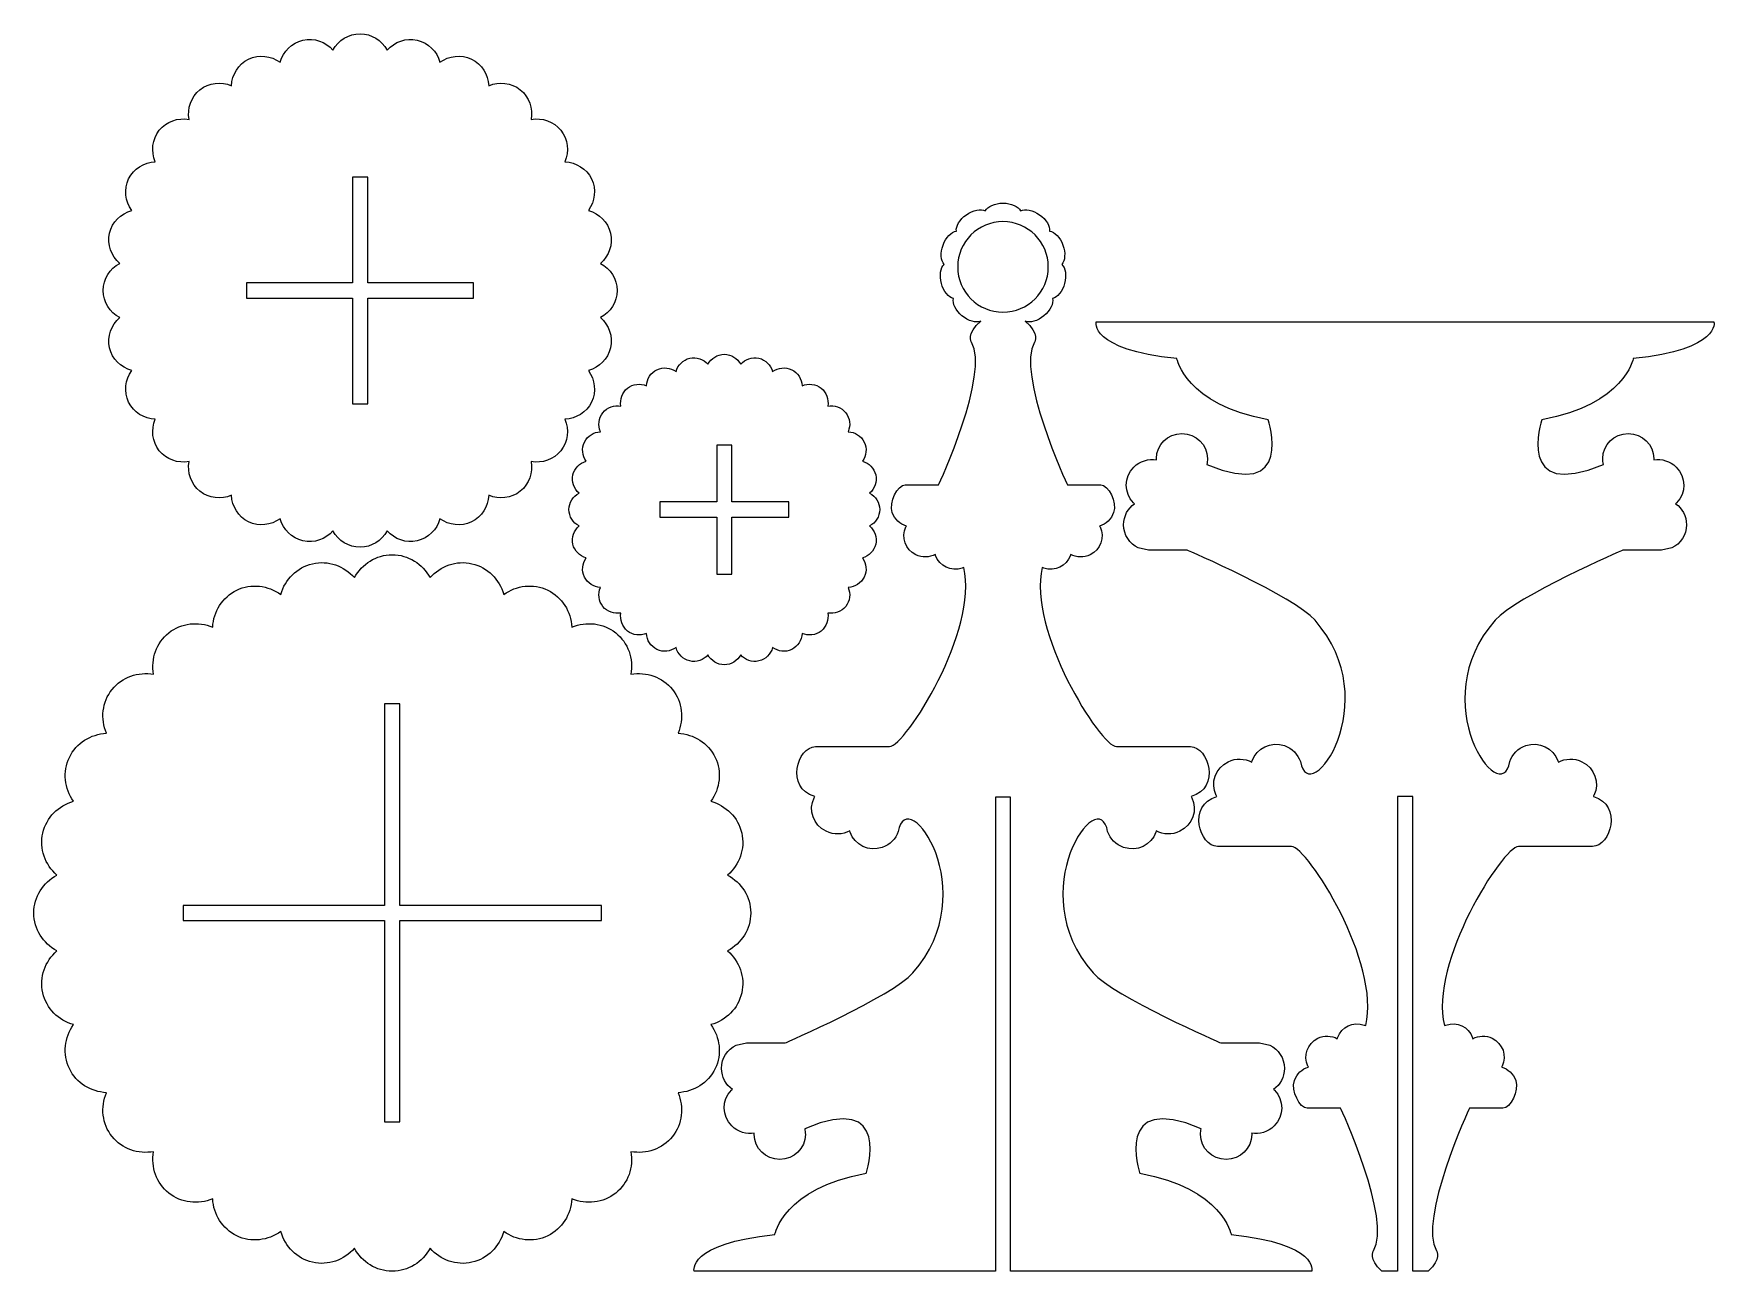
# Model space of a CAD drawing. Header units: millimetres. Extents: x -352 to 355, y -259 to 259.
import ezdxf

# ---------------------------------------------------------------- set-up
doc = ezdxf.new("R2010")
doc.units = ezdxf.units.MM
doc.header["$MEASUREMENT"] = 0
doc.layers.add('Camada 1', color=7, linetype='Continuous')

msp = doc.modelspace()

# ---------------------------------------------------------------- linework, layer by layer
at = {"layer": 'Camada 1', "color": 250, "lineweight": 9}
for points, knots in [([(-107.4883, 151.5594), (-107.4925, 156.4177), (-110.2891, 160.6561), (-114.4398, 162.9158), (-114.4398, 162.9158), (-110.8957, 166.0482), (-109.116, 170.8086), (-110.2015, 175.548), (-110.2015, 175.548), (-111.281, 180.2621), (-114.9219, 183.7615), (-119.4425, 185.0557), (-119.4425, 185.0557), (-116.7203, 188.8901), (-116.0622, 193.8968), (-118.1633, 198.2528), (-118.1633, 198.2528), (-120.2641, 202.6088), (-124.592, 205.2106), (-129.2874, 205.4671), (-129.2874, 205.4671), (-127.4861, 209.8108), (-127.9577, 214.8385), (-130.9748, 218.6181), (-130.9748, 218.6181), (-133.9919, 222.3978), (-138.7902, 223.972), (-143.425, 223.1775), (-143.425, 223.1775), (-142.6348, 227.8131), (-144.2125, 232.61), (-147.9945, 235.6239), (-147.9945, 235.6239), (-151.7766, 238.6379), (-156.8047, 239.1055), (-161.1468, 237.3003), (-161.1468, 237.3003), (-161.4072, 241.9955), (-164.0124, 246.3213), (-168.37, 248.4185), (-168.37, 248.4185), (-172.7275, 250.5158), (-177.7335, 249.8533), (-181.5653, 247.1277), (-181.5653, 247.1277), (-182.8635, 251.6474), (-186.3655, 255.2854), (-191.0803, 256.3609), (-191.0803, 256.3609), (-195.7952, 257.4365), (-200.5287, 255.6771), (-203.6583, 252.1674), (-203.6583, 252.1674), (-205.9291, 256.2852), (-210.1524, 259.0533), (-214.9883, 259.0533), (-214.9883, 259.0533), (-219.8242, 259.0533), (-224.0474, 256.2852), (-226.3182, 252.1674), (-226.3182, 252.1674), (-229.4479, 255.6771), (-234.1813, 257.4365), (-238.8962, 256.3609), (-238.8962, 256.3609), (-243.611, 255.2854), (-247.113, 251.6474), (-248.4112, 247.1277), (-248.4112, 247.1277), (-252.243, 249.8533), (-257.249, 250.5158), (-261.6066, 248.4185), (-261.6066, 248.4185), (-265.9642, 246.3213), (-268.5693, 241.9955), (-268.8298, 237.3003), (-268.8298, 237.3003), (-273.1718, 239.1055), (-278.1999, 238.6379), (-281.982, 235.6239), (-281.982, 235.6239), (-285.7641, 232.61), (-287.3418, 227.8131), (-286.5516, 223.1775), (-286.5516, 223.1775), (-291.1863, 223.972), (-295.9847, 222.3978), (-299.0017, 218.6181), (-299.0017, 218.6181), (-302.0188, 214.8385), (-302.4904, 209.8108), (-300.6892, 205.4671), (-300.6892, 205.4671), (-305.3845, 205.2106), (-309.7123, 202.6088), (-311.8133, 198.2528), (-311.8133, 198.2528), (-313.9143, 193.8968), (-313.2562, 188.8901), (-310.5341, 185.0557), (-310.5341, 185.0557), (-315.0546, 183.7615), (-318.6955, 180.2621), (-319.7751, 175.548), (-319.7751, 175.548), (-320.8604, 170.8086), (-319.0809, 166.0482), (-315.5367, 162.9158), (-315.5367, 162.9158), (-319.6875, 160.6561), (-322.484, 156.4177), (-322.4882, 151.5594), (-322.4882, 151.5594), (-322.4882, 151.5594), (-322.4881, 151.5473), (-322.4881, 151.5473), (-322.4881, 151.5473), (-322.4839, 146.689), (-319.6873, 142.4506), (-315.5366, 140.1908), (-315.5366, 140.1908), (-319.0807, 137.0585), (-320.8604, 132.298), (-319.7749, 127.5586), (-319.7749, 127.5586), (-318.6954, 122.8445), (-315.0545, 119.3452), (-310.5339, 118.0509), (-310.5339, 118.0509), (-313.2561, 114.2166), (-313.9142, 109.2099), (-311.8131, 104.8539), (-311.8131, 104.8539), (-309.7123, 100.4979), (-305.3844, 97.896), (-300.689, 97.6396), (-300.689, 97.6396), (-302.4903, 93.2959), (-302.0187, 88.2681), (-299.0016, 84.4886), (-299.0016, 84.4886), (-295.9845, 80.709), (-291.1862, 79.1347), (-286.5514, 79.9291), (-286.5514, 79.9291), (-287.3416, 75.2936), (-285.7639, 70.4967), (-281.9819, 67.4828), (-281.9819, 67.4828), (-278.1998, 64.4688), (-273.1717, 64.0012), (-268.8296, 65.8064), (-268.8296, 65.8064), (-268.5692, 61.1112), (-265.964, 56.7854), (-261.6064, 54.6882), (-261.6064, 54.6882), (-257.2489, 52.5909), (-252.2429, 53.2533), (-248.4111, 55.979), (-248.4111, 55.979), (-247.1129, 51.4593), (-243.6109, 47.8213), (-238.8961, 46.7458), (-238.8961, 46.7458), (-234.1812, 45.6702), (-229.4477, 47.4295), (-226.3181, 50.9393), (-226.3181, 50.9393), (-224.0473, 46.8215), (-219.824, 44.0534), (-214.9881, 44.0534), (-214.9881, 44.0534), (-210.1522, 44.0534), (-205.929, 46.8215), (-203.6582, 50.9393), (-203.6582, 50.9393), (-200.5285, 47.4295), (-195.7951, 45.6702), (-191.0802, 46.7458), (-191.0802, 46.7458), (-186.3654, 47.8213), (-182.8634, 51.4593), (-181.5652, 55.979), (-181.5652, 55.979), (-177.7334, 53.2533), (-172.7274, 52.5909), (-168.3698, 54.6882), (-168.3698, 54.6882), (-164.0122, 56.7854), (-161.4071, 61.1112), (-161.1466, 65.8064), (-161.1466, 65.8064), (-156.8046, 64.0012), (-151.7765, 64.4688), (-147.9944, 67.4828), (-147.9944, 67.4828), (-144.2123, 70.4967), (-142.6346, 75.2936), (-143.4248, 79.9291), (-143.4248, 79.9291), (-138.7901, 79.1347), (-133.9917, 80.709), (-130.9747, 84.4886), (-130.9747, 84.4886), (-127.9576, 88.2681), (-127.486, 93.2959), (-129.2872, 97.6396), (-129.2872, 97.6396), (-124.5919, 97.896), (-120.2641, 100.4979), (-118.1631, 104.8539), (-118.1631, 104.8539), (-116.0621, 109.2099), (-116.7202, 114.2166), (-119.4423, 118.0509), (-119.4423, 118.0509), (-114.9218, 119.3452), (-111.2809, 122.8445), (-110.2013, 127.5586), (-110.2013, 127.5586), (-109.116, 132.298), (-110.8955, 137.0585), (-114.4397, 140.1908), (-114.4397, 140.1908), (-110.2889, 142.4506), (-107.4924, 146.689), (-107.4882, 151.5473), (-107.4882, 151.5473), (-107.4882, 151.5473), (-107.4883, 151.5594), (-107.4883, 151.5594)], [0, 0, 0, 0, 0.01694915, 0.01694915, 0.01694915, 0.01694915, 0.03389831, 0.03389831, 0.03389831, 0.03389831, 0.05084746, 0.05084746, 0.05084746, 0.05084746, 0.06779661, 0.06779661, 0.06779661, 0.06779661, 0.08474576, 0.08474576, 0.08474576, 0.08474576, 0.10169492, 0.10169492, 0.10169492, 0.10169492, 0.11864407, 0.11864407, 0.11864407, 0.11864407, 0.13559322, 0.13559322, 0.13559322, 0.13559322, 0.15254237, 0.15254237, 0.15254237, 0.15254237, 0.16949153, 0.16949153, 0.16949153, 0.16949153, 0.18644068, 0.18644068, 0.18644068, 0.18644068, 0.20338983, 0.20338983, 0.20338983, 0.20338983, 0.22033898, 0.22033898, 0.22033898, 0.22033898, 0.23728814, 0.23728814, 0.23728814, 0.23728814, 0.25423729, 0.25423729, 0.25423729, 0.25423729, 0.27118644, 0.27118644, 0.27118644, 0.27118644, 0.28813559, 0.28813559, 0.28813559, 0.28813559, 0.30508475, 0.30508475, 0.30508475, 0.30508475, 0.3220339, 0.3220339, 0.3220339, 0.3220339, 0.33898305, 0.33898305, 0.33898305, 0.33898305, 0.3559322, 0.3559322, 0.3559322, 0.3559322, 0.37288136, 0.37288136, 0.37288136, 0.37288136, 0.38983051, 0.38983051, 0.38983051, 0.38983051, 0.40677966, 0.40677966, 0.40677966, 0.40677966, 0.42372881, 0.42372881, 0.42372881, 0.42372881, 0.44067797, 0.44067797, 0.44067797, 0.44067797, 0.45762712, 0.45762712, 0.45762712, 0.45762712, 0.47457627, 0.47457627, 0.47457627, 0.47457627, 0.49152542, 0.49152542, 0.49152542, 0.49152542, 0.50847458, 0.50847458, 0.50847458, 0.50847458, 0.52542373, 0.52542373, 0.52542373, 0.52542373, 0.54237288, 0.54237288, 0.54237288, 0.54237288, 0.55932203, 0.55932203, 0.55932203, 0.55932203, 0.57627119, 0.57627119, 0.57627119, 0.57627119, 0.59322034, 0.59322034, 0.59322034, 0.59322034, 0.61016949, 0.61016949, 0.61016949, 0.61016949, 0.62711864, 0.62711864, 0.62711864, 0.62711864, 0.6440678, 0.6440678, 0.6440678, 0.6440678, 0.66101695, 0.66101695, 0.66101695, 0.66101695, 0.6779661, 0.6779661, 0.6779661, 0.6779661, 0.69491525, 0.69491525, 0.69491525, 0.69491525, 0.71186441, 0.71186441, 0.71186441, 0.71186441, 0.72881356, 0.72881356, 0.72881356, 0.72881356, 0.74576271, 0.74576271, 0.74576271, 0.74576271, 0.76271186, 0.76271186, 0.76271186, 0.76271186, 0.77966102, 0.77966102, 0.77966102, 0.77966102, 0.79661017, 0.79661017, 0.79661017, 0.79661017, 0.81355932, 0.81355932, 0.81355932, 0.81355932, 0.83050847, 0.83050847, 0.83050847, 0.83050847, 0.84745763, 0.84745763, 0.84745763, 0.84745763, 0.86440678, 0.86440678, 0.86440678, 0.86440678, 0.88135593, 0.88135593, 0.88135593, 0.88135593, 0.89830508, 0.89830508, 0.89830508, 0.89830508, 0.91525424, 0.91525424, 0.91525424, 0.91525424, 0.93220339, 0.93220339, 0.93220339, 0.93220339, 0.94915254, 0.94915254, 0.94915254, 0.94915254, 0.96610169, 0.96610169, 0.96610169, 0.96610169, 1, 1, 1, 1]), ([(-262.4882, 154.7536), (-262.4882, 154.7536), (-218.1882, 154.7536), (-218.1882, 154.7536), (-218.1882, 154.7536), (-218.1882, 154.7536), (-218.1882, 199.0561), (-218.1882, 199.0561), (-218.1882, 199.0561), (-218.1882, 199.0561), (-211.7882, 199.0561), (-211.7882, 199.0561), (-211.7882, 199.0561), (-211.7882, 199.0561), (-211.7882, 154.7536), (-211.7882, 154.7536), (-211.7882, 154.7536), (-211.7882, 154.7536), (-167.4882, 154.7536), (-167.4882, 154.7536), (-167.4882, 154.7536), (-167.4882, 154.7536), (-167.4882, 148.3532), (-167.4882, 148.3532), (-167.4882, 148.3532), (-167.4882, 148.3532), (-211.7882, 148.3532), (-211.7882, 148.3532), (-211.7882, 148.3532), (-211.7882, 148.3532), (-211.7882, 104.0507), (-211.7882, 104.0507), (-211.7882, 104.0507), (-211.7882, 104.0507), (-218.1882, 104.0507), (-218.1882, 104.0507), (-218.1882, 104.0507), (-218.1882, 104.0507), (-218.1882, 148.3532), (-218.1882, 148.3532), (-218.1882, 148.3532), (-218.1882, 148.3532), (-262.4882, 148.3532), (-262.4882, 148.3532), (-262.4882, 148.3532), (-262.4882, 148.3532), (-262.4882, 154.7536), (-262.4882, 154.7536)], [0, 0, 0, 0, 0.07692308, 0.07692308, 0.07692308, 0.07692308, 0.15384615, 0.15384615, 0.15384615, 0.15384615, 0.23076923, 0.23076923, 0.23076923, 0.23076923, 0.30769231, 0.30769231, 0.30769231, 0.30769231, 0.38461538, 0.38461538, 0.38461538, 0.38461538, 0.46153846, 0.46153846, 0.46153846, 0.46153846, 0.53846154, 0.53846154, 0.53846154, 0.53846154, 0.61538462, 0.61538462, 0.61538462, 0.61538462, 0.69230769, 0.69230769, 0.69230769, 0.69230769, 0.76923077, 0.76923077, 0.76923077, 0.76923077, 0.84615385, 0.84615385, 0.84615385, 0.84615385, 1, 1, 1, 1]), ([(44.6738, 138.751), (38.5417, 133.3972), (40.7883, 129.9384), (40.7883, 129.9384), (40.7883, 129.9384), (48.6624, 117.1431), (27.2809, 70.2082), (27.006, 70.2082), (27.006, 70.2082), (27.006, 70.2082), (20.7857, 70.2082), (20.7857, 70.2082), (20.7857, 70.2082), (20.7857, 70.2082), (13.1056, 70.2082), (13.1056, 70.2082), (13.1056, 70.2082), (9.9585, 70.2082), (6.2226, 62.9095), (7.6996, 58.6036), (7.6996, 58.6036), (8.6757, 55.7575), (10.9331, 53.7235), (13.5795, 52.9484), (13.5795, 52.9484), (13.5091, 52.8213), (13.4414, 52.692), (13.377, 52.5601), (13.377, 52.5601), (11.2811, 48.2763), (13.1292, 43.068), (17.5047, 40.9274), (17.5047, 40.9274), (20.2074, 39.6051), (23.242, 39.7631), (25.6613, 41.0862), (25.6613, 41.0862), (25.7013, 40.9466), (25.7451, 40.8074), (25.7927, 40.6685), (25.7927, 40.6685), (27.3399, 36.1574), (32.3294, 33.7814), (36.9371, 35.3617), (36.9371, 35.3617), (37.1528, 35.4357), (37.3637, 35.517), (37.5699, 35.6053), (37.5699, 35.6053), (44.0052, 9.4717), (13.1506, -39.3995), (6.506, -39.3995), (6.506, -39.3995), (6.506, -39.3995), (-24.4051, -39.3995), (-24.4051, -39.3995), (-24.4051, -39.3995), (-32.0737, -39.3995), (-37.0826, -56.702), (-24.7744, -60.3073), (-24.7744, -60.3073), (-24.8597, -60.4612), (-24.9416, -60.6179), (-25.0197, -60.7776), (-25.0197, -60.7776), (-27.5585, -65.9669), (-25.3198, -72.2759), (-20.0195, -74.869), (-20.0195, -74.869), (-16.7456, -76.4707), (-13.0697, -76.2794), (-10.139, -74.6766), (-10.139, -74.6766), (-10.0905, -74.8457), (-10.0375, -75.0144), (-9.9798, -75.1826), (-9.9798, -75.1826), (-8.1056, -80.6472), (-2.0616, -83.5253), (3.52, -81.611), (3.52, -81.611), (6.7955, -80.4875), (9.183, -77.963), (10.2186, -74.9645), (10.2186, -74.9645), (13.6557, -54.3253), (46.487, -99.7892), (16.3299, -134.0871), (16.3299, -134.0871), (7.5264, -144.0993), (-37.1102, -163.4319), (-37.1102, -163.4319), (-37.1102, -163.4319), (-37.1102, -163.4319), (-37.1102, -163.4319), (-37.1102, -163.4319), (-37.1102, -163.4319), (-37.1102, -163.4319), (-53.2736, -163.4319), (-53.2736, -163.4319), (-53.2736, -163.4319), (-53.2736, -163.4319), (-57.6255, -164.3982), (-57.6255, -164.3982), (-57.6255, -164.3982), (-61.2299, -166.0849), (-63.734, -169.8015), (-63.734, -174.116), (-63.734, -174.116), (-63.734, -177.7607), (-61.9467, -180.9785), (-59.2191, -182.9067), (-59.2191, -182.9067), (-59.3497, -183.0246), (-59.478, -183.1463), (-59.6037, -183.272), (-59.6037, -183.272), (-63.6887, -187.357), (-63.6179, -194.051), (-59.4455, -198.2234), (-59.4455, -198.2234), (-56.8683, -200.8006), (-53.3292, -201.8122), (-50.037, -201.2469), (-50.037, -201.2469), (-50.046, -201.4225), (-50.0506, -201.5993), (-50.0506, -201.7771), (-50.0506, -201.7771), (-50.0506, -207.5542), (-45.2672, -212.2375), (-39.3665, -212.2375), (-39.3665, -212.2375), (-33.4658, -212.2374), (-28.6824, -207.5542), (-28.6824, -201.7771), (-28.6824, -201.7771), (-28.6824, -200.9506), (-28.7807, -200.1466), (-28.9658, -199.3754), (-28.9658, -199.3754), (8.2419, -183.5095), (-3.2281, -217.9985), (-3.2384, -218.0419), (-3.2384, -218.0419), (-37.9517, -224.3919), (-41.4613, -243.6526), (-41.4613, -243.6526), (-41.4613, -243.6526), (-78.2913, -247.4626), (-75.2224, -259.0533), (-75.2224, -259.0533), (-75.2224, -259.0533), (-75.2224, -259.0533), (50.806, -259.0533), (50.806, -259.0533), (50.806, -259.0533), (50.806, -259.0533), (50.806, -60.5375), (50.806, -60.5375), (50.806, -60.5375), (50.806, -60.5375), (54.006, -60.5375), (54.006, -60.5375), (54.006, -60.5375), (54.006, -60.5375), (57.206, -60.5375), (57.206, -60.5375), (57.206, -60.5375), (57.206, -60.5375), (57.206, -259.0533), (57.206, -259.0533), (57.206, -259.0533), (57.206, -259.0533), (183.2344, -259.0533), (183.2344, -259.0533), (183.2344, -259.0533), (183.2344, -259.0533), (186.3033, -247.4626), (149.4733, -243.6526), (149.4733, -243.6526), (149.4733, -243.6526), (145.9637, -224.3919), (111.2504, -218.0419), (111.2504, -218.0419), (111.2401, -217.9985), (99.7701, -183.5095), (136.9778, -199.3754), (136.9778, -199.3754), (136.7927, -200.1466), (136.6944, -200.9506), (136.6944, -201.7771), (136.6944, -201.7771), (136.6944, -207.5542), (141.4778, -212.2374), (147.3785, -212.2375), (147.3785, -212.2375), (153.2792, -212.2375), (158.0626, -207.5542), (158.0626, -201.7771), (158.0626, -201.7771), (158.0626, -201.5993), (158.058, -201.4225), (158.049, -201.2469), (158.049, -201.2469), (161.3412, -201.8122), (164.8803, -200.8006), (167.4575, -198.2234), (167.4575, -198.2234), (171.6299, -194.051), (171.7007, -187.357), (167.6157, -183.272), (167.6157, -183.272), (167.49, -183.1463), (167.3617, -183.0246), (167.2311, -182.9067), (167.2311, -182.9067), (169.9587, -180.9785), (171.746, -177.7607), (171.746, -174.116), (171.746, -174.116), (171.746, -169.8015), (169.2419, -166.0849), (165.6375, -164.3982), (165.6375, -164.3982), (165.6375, -164.3982), (161.2856, -163.4319), (161.2856, -163.4319), (161.2856, -163.4319), (161.2856, -163.4319), (145.1222, -163.4319), (145.1222, -163.4319), (145.1222, -163.4319), (145.1222, -163.4319), (145.1222, -163.4319), (145.1222, -163.4319), (145.1222, -163.4319), (145.1222, -163.4319), (100.4856, -144.0993), (91.6821, -134.0871), (91.6821, -134.0871), (61.525, -99.7892), (94.3563, -54.3253), (97.7934, -74.9645), (97.7934, -74.9645), (98.829, -77.963), (101.2165, -80.4875), (104.492, -81.611), (104.492, -81.611), (110.0736, -83.5253), (116.1176, -80.6472), (117.9918, -75.1826), (117.9918, -75.1826), (118.0495, -75.0144), (118.1025, -74.8457), (118.151, -74.6766), (118.151, -74.6766), (121.0817, -76.2794), (124.7576, -76.4707), (128.0315, -74.869), (128.0315, -74.869), (133.3318, -72.2759), (135.5705, -65.9669), (133.0317, -60.7776), (133.0317, -60.7776), (132.9536, -60.6179), (132.8717, -60.4612), (132.7864, -60.3073), (132.7864, -60.3073), (145.0946, -56.702), (140.0857, -39.3995), (132.4171, -39.3995), (132.4171, -39.3995), (132.4171, -39.3995), (101.506, -39.3995), (101.506, -39.3995), (101.506, -39.3995), (94.8614, -39.3995), (64.0068, 9.4717), (70.4421, 35.6053), (70.4421, 35.6053), (70.6483, 35.517), (70.8592, 35.4357), (71.0749, 35.3617), (71.0749, 35.3617), (75.6826, 33.7814), (80.6721, 36.1574), (82.2193, 40.6685), (82.2193, 40.6685), (82.2669, 40.8074), (82.3107, 40.9466), (82.3507, 41.0862), (82.3507, 41.0862), (84.77, 39.7631), (87.8046, 39.6051), (90.5073, 40.9274), (90.5073, 40.9274), (94.8828, 43.068), (96.7309, 48.2763), (94.635, 52.5601), (94.635, 52.5601), (94.5706, 52.692), (94.5029, 52.8213), (94.4325, 52.9484), (94.4325, 52.9484), (97.0789, 53.7235), (99.3363, 55.7575), (100.3124, 58.6036), (100.3124, 58.6036), (101.7894, 62.9095), (98.0535, 70.2082), (94.9064, 70.2082), (94.9064, 70.2082), (94.9064, 70.2082), (87.2263, 70.2082), (87.2263, 70.2082), (87.2263, 70.2082), (87.2263, 70.2082), (81.006, 70.2082), (81.006, 70.2082), (81.006, 70.2082), (80.7311, 70.2082), (59.3496, 117.1431), (67.2237, 129.9384), (67.2237, 129.9384), (67.2237, 129.9384), (69.4703, 133.3972), (63.3382, 138.751), (63.3382, 138.751), (65.2856, 137.8783), (68.4659, 138.7136), (71.1659, 140.9791), (71.1659, 140.9791), (73.8315, 143.2159), (75.2055, 146.156), (74.7382, 148.2217), (74.7382, 148.2217), (76.8079, 148.6714), (78.8916, 151.1589), (79.7923, 154.52), (79.7923, 154.52), (80.6928, 157.8812), (80.132, 161.0776), (78.5643, 162.5017), (78.5643, 162.5017), (80.0018, 164.0572), (80.2821, 167.29), (79.0919, 170.5599), (79.0919, 170.5599), (77.9017, 173.8298), (75.6089, 176.1265), (73.5078, 176.3939), (73.5078, 176.3939), (73.7932, 178.4925), (72.1685, 181.3014), (69.3181, 183.2973), (69.3181, 183.2973), (66.4676, 185.2933), (63.2721, 185.8596), (61.3977, 184.8734), (61.3977, 184.8734), (60.4278, 186.7562), (57.4857, 188.1252), (54.006, 188.1252), (54.006, 188.1252), (50.5263, 188.1252), (47.5842, 186.7562), (46.6143, 184.8734), (46.6143, 184.8734), (44.7399, 185.8596), (41.5444, 185.2933), (38.6939, 183.2973), (38.6939, 183.2973), (35.8435, 181.3014), (34.2188, 178.4925), (34.5042, 176.3939), (34.5042, 176.3939), (32.4031, 176.1265), (30.1103, 173.8298), (28.9201, 170.5599), (28.9201, 170.5599), (27.7299, 167.29), (28.0102, 164.0572), (29.4477, 162.5017), (29.4477, 162.5017), (27.88, 161.0776), (27.3192, 157.8812), (28.2197, 154.52), (28.2197, 154.52), (29.1204, 151.1589), (31.2041, 148.6714), (33.2738, 148.2217), (33.2738, 148.2217), (32.8065, 146.156), (34.1805, 143.2159), (36.8461, 140.9791), (36.8461, 140.9791), (39.5461, 138.7136), (42.7264, 137.8783), (44.6738, 138.751)], [0, 0, 0, 0, 0.00990099, 0.00990099, 0.00990099, 0.00990099, 0.01980198, 0.01980198, 0.01980198, 0.01980198, 0.02970297, 0.02970297, 0.02970297, 0.02970297, 0.03960396, 0.03960396, 0.03960396, 0.03960396, 0.04950495, 0.04950495, 0.04950495, 0.04950495, 0.05940594, 0.05940594, 0.05940594, 0.05940594, 0.06930693, 0.06930693, 0.06930693, 0.06930693, 0.07920792, 0.07920792, 0.07920792, 0.07920792, 0.08910891, 0.08910891, 0.08910891, 0.08910891, 0.0990099, 0.0990099, 0.0990099, 0.0990099, 0.10891089, 0.10891089, 0.10891089, 0.10891089, 0.11881188, 0.11881188, 0.11881188, 0.11881188, 0.12871287, 0.12871287, 0.12871287, 0.12871287, 0.13861386, 0.13861386, 0.13861386, 0.13861386, 0.14851485, 0.14851485, 0.14851485, 0.14851485, 0.15841584, 0.15841584, 0.15841584, 0.15841584, 0.16831683, 0.16831683, 0.16831683, 0.16831683, 0.17821782, 0.17821782, 0.17821782, 0.17821782, 0.18811881, 0.18811881, 0.18811881, 0.18811881, 0.1980198, 0.1980198, 0.1980198, 0.1980198, 0.20792079, 0.20792079, 0.20792079, 0.20792079, 0.21782178, 0.21782178, 0.21782178, 0.21782178, 0.22772277, 0.22772277, 0.22772277, 0.22772277, 0.23762376, 0.23762376, 0.23762376, 0.23762376, 0.24752475, 0.24752475, 0.24752475, 0.24752475, 0.25742574, 0.25742574, 0.25742574, 0.25742574, 0.26732673, 0.26732673, 0.26732673, 0.26732673, 0.27722772, 0.27722772, 0.27722772, 0.27722772, 0.28712871, 0.28712871, 0.28712871, 0.28712871, 0.2970297, 0.2970297, 0.2970297, 0.2970297, 0.30693069, 0.30693069, 0.30693069, 0.30693069, 0.31683168, 0.31683168, 0.31683168, 0.31683168, 0.32673267, 0.32673267, 0.32673267, 0.32673267, 0.33663366, 0.33663366, 0.33663366, 0.33663366, 0.34653465, 0.34653465, 0.34653465, 0.34653465, 0.35643564, 0.35643564, 0.35643564, 0.35643564, 0.36633663, 0.36633663, 0.36633663, 0.36633663, 0.37623762, 0.37623762, 0.37623762, 0.37623762, 0.38613861, 0.38613861, 0.38613861, 0.38613861, 0.3960396, 0.3960396, 0.3960396, 0.3960396, 0.40594059, 0.40594059, 0.40594059, 0.40594059, 0.41584158, 0.41584158, 0.41584158, 0.41584158, 0.42574257, 0.42574257, 0.42574257, 0.42574257, 0.43564356, 0.43564356, 0.43564356, 0.43564356, 0.44554455, 0.44554455, 0.44554455, 0.44554455, 0.45544554, 0.45544554, 0.45544554, 0.45544554, 0.46534653, 0.46534653, 0.46534653, 0.46534653, 0.47524752, 0.47524752, 0.47524752, 0.47524752, 0.48514851, 0.48514851, 0.48514851, 0.48514851, 0.4950495, 0.4950495, 0.4950495, 0.4950495, 0.5049505, 0.5049505, 0.5049505, 0.5049505, 0.51485149, 0.51485149, 0.51485149, 0.51485149, 0.52475248, 0.52475248, 0.52475248, 0.52475248, 0.53465347, 0.53465347, 0.53465347, 0.53465347, 0.54455446, 0.54455446, 0.54455446, 0.54455446, 0.55445545, 0.55445545, 0.55445545, 0.55445545, 0.56435644, 0.56435644, 0.56435644, 0.56435644, 0.57425743, 0.57425743, 0.57425743, 0.57425743, 0.58415842, 0.58415842, 0.58415842, 0.58415842, 0.59405941, 0.59405941, 0.59405941, 0.59405941, 0.6039604, 0.6039604, 0.6039604, 0.6039604, 0.61386139, 0.61386139, 0.61386139, 0.61386139, 0.62376238, 0.62376238, 0.62376238, 0.62376238, 0.63366337, 0.63366337, 0.63366337, 0.63366337, 0.64356436, 0.64356436, 0.64356436, 0.64356436, 0.65346535, 0.65346535, 0.65346535, 0.65346535, 0.66336634, 0.66336634, 0.66336634, 0.66336634, 0.67326733, 0.67326733, 0.67326733, 0.67326733, 0.68316832, 0.68316832, 0.68316832, 0.68316832, 0.69306931, 0.69306931, 0.69306931, 0.69306931, 0.7029703, 0.7029703, 0.7029703, 0.7029703, 0.71287129, 0.71287129, 0.71287129, 0.71287129, 0.72277228, 0.72277228, 0.72277228, 0.72277228, 0.73267327, 0.73267327, 0.73267327, 0.73267327, 0.74257426, 0.74257426, 0.74257426, 0.74257426, 0.75247525, 0.75247525, 0.75247525, 0.75247525, 0.76237624, 0.76237624, 0.76237624, 0.76237624, 0.77227723, 0.77227723, 0.77227723, 0.77227723, 0.78217822, 0.78217822, 0.78217822, 0.78217822, 0.79207921, 0.79207921, 0.79207921, 0.79207921, 0.8019802, 0.8019802, 0.8019802, 0.8019802, 0.81188119, 0.81188119, 0.81188119, 0.81188119, 0.82178218, 0.82178218, 0.82178218, 0.82178218, 0.83168317, 0.83168317, 0.83168317, 0.83168317, 0.84158416, 0.84158416, 0.84158416, 0.84158416, 0.85148515, 0.85148515, 0.85148515, 0.85148515, 0.86138614, 0.86138614, 0.86138614, 0.86138614, 0.87128713, 0.87128713, 0.87128713, 0.87128713, 0.88118812, 0.88118812, 0.88118812, 0.88118812, 0.89108911, 0.89108911, 0.89108911, 0.89108911, 0.9009901, 0.9009901, 0.9009901, 0.9009901, 0.91089109, 0.91089109, 0.91089109, 0.91089109, 0.92079208, 0.92079208, 0.92079208, 0.92079208, 0.93069307, 0.93069307, 0.93069307, 0.93069307, 0.94059406, 0.94059406, 0.94059406, 0.94059406, 0.95049505, 0.95049505, 0.95049505, 0.95049505, 0.96039604, 0.96039604, 0.96039604, 0.96039604, 0.97029703, 0.97029703, 0.97029703, 0.97029703, 0.98019802, 0.98019802, 0.98019802, 0.98019802, 1, 1, 1, 1]), ([(54.006, 142.4828), (43.5422, 142.4828), (35.0595, 150.9655), (35.0595, 161.4293), (35.0595, 161.4293), (35.0595, 171.8931), (43.5422, 180.3758), (54.006, 180.3758), (54.006, 180.3758), (64.4698, 180.3758), (72.9525, 171.8931), (72.9525, 161.4293), (72.9525, 161.4293), (72.9525, 150.9655), (64.4698, 142.4828), (54.006, 142.4828)], [0, 0, 0, 0, 0.2, 0.2, 0.2, 0.2, 0.4, 0.4, 0.4, 0.4, 0.6, 0.6, 0.6, 0.6, 1, 1, 1, 1]), ([(231.9039, -259.0534), (237.6116, -253.8722), (235.4504, -250.5432), (235.4504, -250.5432), (235.4504, -250.5432), (227.5763, -237.7479), (248.9578, -190.813), (249.2327, -190.813), (249.2327, -190.813), (249.2327, -190.813), (255.453, -190.813), (255.453, -190.813), (255.453, -190.813), (255.453, -190.813), (263.1331, -190.813), (263.1331, -190.813), (263.1331, -190.813), (266.2802, -190.813), (270.0161, -183.5143), (268.5391, -179.2084), (268.5391, -179.2084), (267.563, -176.3623), (265.3056, -174.3283), (262.6592, -173.5532), (262.6592, -173.5532), (262.7296, -173.4261), (262.7973, -173.2968), (262.8617, -173.1649), (262.8617, -173.1649), (264.9576, -168.8811), (263.1095, -163.6728), (258.734, -161.5322), (258.734, -161.5322), (256.0313, -160.2099), (252.9967, -160.3679), (250.5774, -161.691), (250.5774, -161.691), (250.5374, -161.5514), (250.4936, -161.4122), (250.446, -161.2733), (250.446, -161.2733), (248.8988, -156.7622), (243.9093, -154.3862), (239.3016, -155.9665), (239.3016, -155.9665), (239.0859, -156.0405), (238.875, -156.1218), (238.6688, -156.2101), (238.6688, -156.2101), (232.2335, -130.0765), (263.0881, -81.2053), (269.7327, -81.2053), (269.7327, -81.2053), (269.7327, -81.2053), (300.6438, -81.2053), (300.6438, -81.2053), (300.6438, -81.2053), (308.3124, -81.2053), (313.3213, -63.9028), (301.0131, -60.2975), (301.0131, -60.2975), (301.0984, -60.1436), (301.1803, -59.9869), (301.2584, -59.8272), (301.2584, -59.8272), (303.7972, -54.6379), (301.5585, -48.3289), (296.2582, -45.7358), (296.2582, -45.7358), (292.9843, -44.1341), (289.3084, -44.3254), (286.3777, -45.9282), (286.3777, -45.9282), (286.3292, -45.7591), (286.2762, -45.5904), (286.2185, -45.4222), (286.2185, -45.4222), (284.3443, -39.9576), (278.3003, -37.0795), (272.7187, -38.9938), (272.7187, -38.9938), (269.4432, -40.1173), (267.0557, -42.6418), (266.0201, -45.6403), (266.0201, -45.6403), (262.583, -66.2795), (229.7517, -20.8156), (259.9088, 13.4823), (259.9088, 13.4823), (268.7123, 23.4945), (313.3489, 42.8271), (313.3489, 42.8271), (313.3489, 42.8271), (313.3489, 42.8271), (313.3489, 42.8271), (313.3489, 42.8271), (313.3489, 42.8271), (313.3489, 42.8271), (329.5123, 42.8271), (329.5123, 42.8271), (329.5123, 42.8271), (329.5123, 42.8271), (333.8642, 43.7934), (333.8642, 43.7934), (333.8642, 43.7934), (337.4686, 45.4801), (339.9727, 49.1967), (339.9727, 53.5112), (339.9727, 53.5112), (339.9727, 57.1559), (338.1854, 60.3737), (335.4578, 62.3019), (335.4578, 62.3019), (335.5884, 62.4198), (335.7167, 62.5415), (335.8424, 62.6672), (335.8424, 62.6672), (339.9274, 66.7522), (339.8566, 73.4462), (335.6842, 77.6186), (335.6842, 77.6186), (333.107, 80.1958), (329.5679, 81.2074), (326.2757, 80.6421), (326.2757, 80.6421), (326.2847, 80.8177), (326.2893, 80.9945), (326.2893, 81.1723), (326.2893, 81.1723), (326.2893, 86.9494), (321.5059, 91.6327), (315.6052, 91.6327), (315.6052, 91.6327), (309.7045, 91.6326), (304.9211, 86.9494), (304.9211, 81.1723), (304.9211, 81.1723), (304.9211, 80.3458), (305.0194, 79.5418), (305.2045, 78.7706), (305.2045, 78.7706), (267.9968, 62.9047), (279.4668, 97.3937), (279.4771, 97.4371), (279.4771, 97.4371), (314.1904, 103.7871), (317.7, 123.0478), (317.7, 123.0478), (317.7, 123.0478), (354.53, 126.8578), (351.4611, 138.4485), (351.4611, 138.4485), (351.4611, 138.4485), (351.4611, 138.4485), (239.7904, 138.4485), (239.7904, 138.4485), (239.7904, 138.4485), (239.7904, 138.4485), (225.4327, 138.4485), (225.4327, 138.4485), (225.4327, 138.4485), (225.4327, 138.4485), (219.0327, 138.4485), (219.0327, 138.4485), (219.0327, 138.4485), (219.0327, 138.4485), (203.3837, 138.4485), (203.3837, 138.4485), (203.3837, 138.4485), (203.3837, 138.4485), (93.0043, 138.4485), (93.0043, 138.4485), (93.0043, 138.4485), (93.0043, 138.4485), (89.9354, 126.8578), (126.7654, 123.0478), (126.7654, 123.0478), (126.7654, 123.0478), (130.275, 103.7871), (164.9883, 97.4371), (164.9883, 97.4371), (164.9986, 97.3937), (176.4686, 62.9047), (139.2609, 78.7706), (139.2609, 78.7706), (139.446, 79.5418), (139.5443, 80.3458), (139.5443, 81.1723), (139.5443, 81.1723), (139.5443, 86.9494), (134.7609, 91.6326), (128.8602, 91.6327), (128.8602, 91.6327), (122.9595, 91.6327), (118.1761, 86.9494), (118.1761, 81.1723), (118.1761, 81.1723), (118.1761, 80.9945), (118.1807, 80.8177), (118.1897, 80.6421), (118.1897, 80.6421), (114.8975, 81.2074), (111.3584, 80.1958), (108.7812, 77.6186), (108.7812, 77.6186), (104.6088, 73.4462), (104.538, 66.7522), (108.623, 62.6672), (108.623, 62.6672), (108.7487, 62.5415), (108.877, 62.4198), (109.0076, 62.3019), (109.0076, 62.3019), (106.28, 60.3737), (104.4927, 57.1559), (104.4927, 53.5112), (104.4927, 53.5112), (104.4927, 49.1967), (106.9968, 45.4801), (110.6012, 43.7934), (110.6012, 43.7934), (110.6012, 43.7934), (114.9531, 42.8271), (114.9531, 42.8271), (114.9531, 42.8271), (114.9531, 42.8271), (131.1165, 42.8271), (131.1165, 42.8271), (131.1165, 42.8271), (131.1165, 42.8271), (131.1165, 42.8271), (131.1165, 42.8271), (131.1165, 42.8271), (131.1165, 42.8271), (175.7531, 23.4945), (184.5566, 13.4823), (184.5566, 13.4823), (214.7137, -20.8156), (181.8824, -66.2795), (178.4453, -45.6403), (178.4453, -45.6403), (177.4097, -42.6418), (175.0222, -40.1173), (171.7467, -38.9938), (171.7467, -38.9938), (166.1651, -37.0795), (160.1211, -39.9576), (158.2469, -45.4222), (158.2469, -45.4222), (158.1892, -45.5904), (158.1362, -45.7591), (158.0877, -45.9282), (158.0877, -45.9282), (155.157, -44.3254), (151.4811, -44.1341), (148.2072, -45.7358), (148.2072, -45.7358), (142.9069, -48.3289), (140.6682, -54.6379), (143.207, -59.8272), (143.207, -59.8272), (143.2851, -59.9869), (143.367, -60.1436), (143.4523, -60.2975), (143.4523, -60.2975), (131.1441, -63.9028), (136.153, -81.2053), (143.8216, -81.2053), (143.8216, -81.2053), (143.8216, -81.2053), (174.7327, -81.2053), (174.7327, -81.2053), (174.7327, -81.2053), (181.3773, -81.2053), (212.2319, -130.0765), (205.7966, -156.2101), (205.7966, -156.2101), (205.5904, -156.1218), (205.3795, -156.0405), (205.1638, -155.9665), (205.1638, -155.9665), (200.5561, -154.3862), (195.5666, -156.7622), (194.0194, -161.2733), (194.0194, -161.2733), (193.9718, -161.4122), (193.928, -161.5514), (193.888, -161.691), (193.888, -161.691), (191.4687, -160.3679), (188.4341, -160.2099), (185.7314, -161.5322), (185.7314, -161.5322), (181.3559, -163.6728), (179.5078, -168.8811), (181.6037, -173.1649), (181.6037, -173.1649), (181.6681, -173.2968), (181.7358, -173.4261), (181.8062, -173.5532), (181.8062, -173.5532), (179.1598, -174.3283), (176.9024, -176.3623), (175.9263, -179.2084), (175.9263, -179.2084), (174.4493, -183.5143), (178.1852, -190.813), (181.3323, -190.813), (181.3323, -190.813), (181.3323, -190.813), (189.0124, -190.813), (189.0124, -190.813), (189.0124, -190.813), (189.0124, -190.813), (195.2327, -190.813), (195.2327, -190.813), (195.2327, -190.813), (195.5076, -190.813), (216.8891, -237.7479), (209.015, -250.5432), (209.015, -250.5432), (209.015, -250.5432), (206.8538, -253.8722), (212.5615, -259.0534), (212.5615, -259.0534), (212.5615, -259.0534), (219.0327, -259.0534), (219.0327, -259.0534), (219.0327, -259.0534), (219.0327, -259.0534), (219.0327, -60.3024), (219.0327, -60.3024), (219.0327, -60.3024), (219.0327, -60.3024), (225.4327, -60.3024), (225.4327, -60.3024), (225.4327, -60.3024), (225.4327, -60.3024), (225.4327, -259.0534), (225.4327, -259.0534), (225.4327, -259.0534), (225.4327, -259.0534), (231.9039, -259.0534), (231.9039, -259.0534)], [0, 0, 0, 0, 0.01149425, 0.01149425, 0.01149425, 0.01149425, 0.02298851, 0.02298851, 0.02298851, 0.02298851, 0.03448276, 0.03448276, 0.03448276, 0.03448276, 0.04597701, 0.04597701, 0.04597701, 0.04597701, 0.05747126, 0.05747126, 0.05747126, 0.05747126, 0.06896552, 0.06896552, 0.06896552, 0.06896552, 0.08045977, 0.08045977, 0.08045977, 0.08045977, 0.09195402, 0.09195402, 0.09195402, 0.09195402, 0.10344828, 0.10344828, 0.10344828, 0.10344828, 0.11494253, 0.11494253, 0.11494253, 0.11494253, 0.12643678, 0.12643678, 0.12643678, 0.12643678, 0.13793103, 0.13793103, 0.13793103, 0.13793103, 0.14942529, 0.14942529, 0.14942529, 0.14942529, 0.16091954, 0.16091954, 0.16091954, 0.16091954, 0.17241379, 0.17241379, 0.17241379, 0.17241379, 0.18390805, 0.18390805, 0.18390805, 0.18390805, 0.1954023, 0.1954023, 0.1954023, 0.1954023, 0.20689655, 0.20689655, 0.20689655, 0.20689655, 0.2183908, 0.2183908, 0.2183908, 0.2183908, 0.22988506, 0.22988506, 0.22988506, 0.22988506, 0.24137931, 0.24137931, 0.24137931, 0.24137931, 0.25287356, 0.25287356, 0.25287356, 0.25287356, 0.26436782, 0.26436782, 0.26436782, 0.26436782, 0.27586207, 0.27586207, 0.27586207, 0.27586207, 0.28735632, 0.28735632, 0.28735632, 0.28735632, 0.29885057, 0.29885057, 0.29885057, 0.29885057, 0.31034483, 0.31034483, 0.31034483, 0.31034483, 0.32183908, 0.32183908, 0.32183908, 0.32183908, 0.33333333, 0.33333333, 0.33333333, 0.33333333, 0.34482759, 0.34482759, 0.34482759, 0.34482759, 0.35632184, 0.35632184, 0.35632184, 0.35632184, 0.36781609, 0.36781609, 0.36781609, 0.36781609, 0.37931034, 0.37931034, 0.37931034, 0.37931034, 0.3908046, 0.3908046, 0.3908046, 0.3908046, 0.40229885, 0.40229885, 0.40229885, 0.40229885, 0.4137931, 0.4137931, 0.4137931, 0.4137931, 0.42528736, 0.42528736, 0.42528736, 0.42528736, 0.43678161, 0.43678161, 0.43678161, 0.43678161, 0.44827586, 0.44827586, 0.44827586, 0.44827586, 0.45977011, 0.45977011, 0.45977011, 0.45977011, 0.47126437, 0.47126437, 0.47126437, 0.47126437, 0.48275862, 0.48275862, 0.48275862, 0.48275862, 0.49425287, 0.49425287, 0.49425287, 0.49425287, 0.50574713, 0.50574713, 0.50574713, 0.50574713, 0.51724138, 0.51724138, 0.51724138, 0.51724138, 0.52873563, 0.52873563, 0.52873563, 0.52873563, 0.54022989, 0.54022989, 0.54022989, 0.54022989, 0.55172414, 0.55172414, 0.55172414, 0.55172414, 0.56321839, 0.56321839, 0.56321839, 0.56321839, 0.57471264, 0.57471264, 0.57471264, 0.57471264, 0.5862069, 0.5862069, 0.5862069, 0.5862069, 0.59770115, 0.59770115, 0.59770115, 0.59770115, 0.6091954, 0.6091954, 0.6091954, 0.6091954, 0.62068966, 0.62068966, 0.62068966, 0.62068966, 0.63218391, 0.63218391, 0.63218391, 0.63218391, 0.64367816, 0.64367816, 0.64367816, 0.64367816, 0.65517241, 0.65517241, 0.65517241, 0.65517241, 0.66666667, 0.66666667, 0.66666667, 0.66666667, 0.67816092, 0.67816092, 0.67816092, 0.67816092, 0.68965517, 0.68965517, 0.68965517, 0.68965517, 0.70114943, 0.70114943, 0.70114943, 0.70114943, 0.71264368, 0.71264368, 0.71264368, 0.71264368, 0.72413793, 0.72413793, 0.72413793, 0.72413793, 0.73563218, 0.73563218, 0.73563218, 0.73563218, 0.74712644, 0.74712644, 0.74712644, 0.74712644, 0.75862069, 0.75862069, 0.75862069, 0.75862069, 0.77011494, 0.77011494, 0.77011494, 0.77011494, 0.7816092, 0.7816092, 0.7816092, 0.7816092, 0.79310345, 0.79310345, 0.79310345, 0.79310345, 0.8045977, 0.8045977, 0.8045977, 0.8045977, 0.81609195, 0.81609195, 0.81609195, 0.81609195, 0.82758621, 0.82758621, 0.82758621, 0.82758621, 0.83908046, 0.83908046, 0.83908046, 0.83908046, 0.85057471, 0.85057471, 0.85057471, 0.85057471, 0.86206897, 0.86206897, 0.86206897, 0.86206897, 0.87356322, 0.87356322, 0.87356322, 0.87356322, 0.88505747, 0.88505747, 0.88505747, 0.88505747, 0.89655172, 0.89655172, 0.89655172, 0.89655172, 0.90804598, 0.90804598, 0.90804598, 0.90804598, 0.91954023, 0.91954023, 0.91954023, 0.91954023, 0.93103448, 0.93103448, 0.93103448, 0.93103448, 0.94252874, 0.94252874, 0.94252874, 0.94252874, 0.95402299, 0.95402299, 0.95402299, 0.95402299, 0.96551724, 0.96551724, 0.96551724, 0.96551724, 0.97701149, 0.97701149, 0.97701149, 0.97701149, 1, 1, 1, 1]), ([(2.4116, 59.8372), (2.4091, 62.7748), (0.7182, 65.3375), (-1.7916, 66.7039), (-1.7916, 66.7039), (0.3513, 68.5978), (1.4274, 71.4763), (0.7711, 74.342), (0.7711, 74.342), (0.1184, 77.1924), (-2.0831, 79.3082), (-4.8165, 80.0908), (-4.8165, 80.0908), (-3.1706, 82.4093), (-2.7726, 85.4365), (-4.043, 88.0704), (-4.043, 88.0704), (-5.3133, 90.7043), (-7.9301, 92.2775), (-10.7692, 92.4325), (-10.7692, 92.4325), (-9.6801, 95.0589), (-9.9652, 98.099), (-11.7895, 100.3843), (-11.7895, 100.3843), (-13.6138, 102.6696), (-16.5151, 103.6215), (-19.3174, 103.1412), (-19.3174, 103.1412), (-18.8397, 105.9441), (-19.7936, 108.8445), (-22.0805, 110.6669), (-22.0805, 110.6669), (-24.3673, 112.4893), (-27.4076, 112.772), (-30.0329, 111.6805), (-30.0329, 111.6805), (-30.1905, 114.5195), (-31.7656, 117.135), (-34.4005, 118.4032), (-34.4005, 118.4032), (-37.0353, 119.6713), (-40.0622, 119.2707), (-42.3791, 117.6227), (-42.3791, 117.6227), (-43.164, 120.3554), (-45.2815, 122.5552), (-48.1323, 123.2055), (-48.1323, 123.2055), (-50.9832, 123.8558), (-53.8452, 122.792), (-55.7376, 120.6699), (-55.7376, 120.6699), (-57.1106, 123.1598), (-59.6642, 124.8335), (-62.5883, 124.8335), (-62.5883, 124.8335), (-65.5122, 124.8335), (-68.0659, 123.1598), (-69.4389, 120.6699), (-69.4389, 120.6699), (-71.3312, 122.792), (-74.1933, 123.8558), (-77.0442, 123.2055), (-77.0442, 123.2055), (-79.895, 122.5552), (-82.0125, 120.3554), (-82.7975, 117.6227), (-82.7975, 117.6227), (-85.1143, 119.2707), (-88.1412, 119.6713), (-90.776, 118.4032), (-90.776, 118.4032), (-93.4108, 117.135), (-94.986, 114.5195), (-95.1435, 111.6805), (-95.1435, 111.6805), (-97.7689, 112.772), (-100.8092, 112.4893), (-103.096, 110.6669), (-103.096, 110.6669), (-105.3828, 108.8445), (-106.3368, 105.9441), (-105.859, 103.1412), (-105.859, 103.1412), (-108.6614, 103.6215), (-111.5627, 102.6696), (-113.387, 100.3843), (-113.387, 100.3843), (-115.2113, 98.099), (-115.4964, 95.0589), (-114.4073, 92.4325), (-114.4073, 92.4325), (-117.2463, 92.2775), (-119.8632, 90.7043), (-121.1335, 88.0704), (-121.1335, 88.0704), (-122.4039, 85.4365), (-122.006, 82.4093), (-120.36, 80.0908), (-120.36, 80.0908), (-123.0934, 79.3082), (-125.2948, 77.1924), (-125.9476, 74.342), (-125.9476, 74.342), (-126.6039, 71.4763), (-125.5278, 68.5978), (-123.3849, 66.7039), (-123.3849, 66.7039), (-125.8946, 65.3375), (-127.5856, 62.7748), (-127.5881, 59.8372), (-127.5881, 59.8372), (-127.5881, 59.8372), (-127.588, 59.8298), (-127.588, 59.8298), (-127.588, 59.8298), (-127.5855, 56.8923), (-125.8946, 54.3296), (-123.3848, 52.9632), (-123.3848, 52.9632), (-125.5277, 51.0693), (-126.6038, 48.1908), (-125.9475, 45.3252), (-125.9475, 45.3252), (-125.2948, 42.4747), (-123.0933, 40.3589), (-120.3599, 39.5763), (-120.3599, 39.5763), (-122.0058, 37.2578), (-122.4038, 34.2305), (-121.1334, 31.5967), (-121.1334, 31.5967), (-119.8631, 28.9628), (-117.2463, 27.3896), (-114.4072, 27.2345), (-114.4072, 27.2345), (-115.4963, 24.6082), (-115.2112, 21.5681), (-113.3869, 19.2828), (-113.3869, 19.2828), (-111.5626, 16.9974), (-108.6613, 16.0456), (-105.859, 16.5259), (-105.859, 16.5259), (-106.3367, 13.723), (-105.3828, 10.8226), (-103.0959, 9.0002), (-103.0959, 9.0002), (-100.8091, 7.1778), (-97.7688, 6.8951), (-95.1435, 7.9866), (-95.1435, 7.9866), (-94.9859, 5.1476), (-93.4108, 2.532), (-90.7759, 1.2639), (-90.7759, 1.2639), (-88.1411, -0.0042), (-85.1142, 0.3964), (-82.7973, 2.0444), (-82.7973, 2.0444), (-82.0124, -0.6884), (-79.8949, -2.8881), (-77.0441, -3.5384), (-77.0441, -3.5384), (-74.1932, -4.1888), (-71.3312, -3.125), (-69.4388, -1.0028), (-69.4388, -1.0028), (-68.0658, -3.4927), (-65.5122, -5.1664), (-62.5881, -5.1664), (-62.5881, -5.1664), (-59.6642, -5.1664), (-57.1105, -3.4927), (-55.7375, -1.0028), (-55.7375, -1.0028), (-53.8452, -3.125), (-50.9831, -4.1888), (-48.1322, -3.5384), (-48.1322, -3.5384), (-45.2814, -2.8881), (-43.1639, -0.6884), (-42.3789, 2.0444), (-42.3789, 2.0444), (-40.0621, 0.3964), (-37.0352, -0.0042), (-34.4004, 1.2639), (-34.4004, 1.2639), (-31.7656, 2.532), (-30.1904, 5.1476), (-30.0329, 7.9866), (-30.0329, 7.9866), (-27.4075, 6.8951), (-24.3672, 7.1778), (-22.0804, 9.0002), (-22.0804, 9.0002), (-19.7936, 10.8226), (-18.8396, 13.723), (-19.3174, 16.5259), (-19.3174, 16.5259), (-16.515, 16.0456), (-13.6137, 16.9974), (-11.7894, 19.2828), (-11.7894, 19.2828), (-9.9651, 21.5681), (-9.68, 24.6082), (-10.7691, 27.2345), (-10.7691, 27.2345), (-7.9301, 27.3896), (-5.3132, 28.9628), (-4.0429, 31.5967), (-4.0429, 31.5967), (-2.7725, 34.2305), (-3.1704, 37.2578), (-4.8164, 39.5763), (-4.8164, 39.5763), (-2.083, 40.3589), (0.1184, 42.4747), (0.7712, 45.3252), (0.7712, 45.3252), (1.4275, 48.1908), (0.3514, 51.0693), (-1.7915, 52.9632), (-1.7915, 52.9632), (0.7182, 54.3296), (2.4092, 56.8923), (2.4117, 59.8298), (2.4117, 59.8298), (2.4117, 59.8298), (2.4116, 59.8372), (2.4116, 59.8372)], [0, 0, 0, 0, 0.01694915, 0.01694915, 0.01694915, 0.01694915, 0.03389831, 0.03389831, 0.03389831, 0.03389831, 0.05084746, 0.05084746, 0.05084746, 0.05084746, 0.06779661, 0.06779661, 0.06779661, 0.06779661, 0.08474576, 0.08474576, 0.08474576, 0.08474576, 0.10169492, 0.10169492, 0.10169492, 0.10169492, 0.11864407, 0.11864407, 0.11864407, 0.11864407, 0.13559322, 0.13559322, 0.13559322, 0.13559322, 0.15254237, 0.15254237, 0.15254237, 0.15254237, 0.16949153, 0.16949153, 0.16949153, 0.16949153, 0.18644068, 0.18644068, 0.18644068, 0.18644068, 0.20338983, 0.20338983, 0.20338983, 0.20338983, 0.22033898, 0.22033898, 0.22033898, 0.22033898, 0.23728814, 0.23728814, 0.23728814, 0.23728814, 0.25423729, 0.25423729, 0.25423729, 0.25423729, 0.27118644, 0.27118644, 0.27118644, 0.27118644, 0.28813559, 0.28813559, 0.28813559, 0.28813559, 0.30508475, 0.30508475, 0.30508475, 0.30508475, 0.3220339, 0.3220339, 0.3220339, 0.3220339, 0.33898305, 0.33898305, 0.33898305, 0.33898305, 0.3559322, 0.3559322, 0.3559322, 0.3559322, 0.37288136, 0.37288136, 0.37288136, 0.37288136, 0.38983051, 0.38983051, 0.38983051, 0.38983051, 0.40677966, 0.40677966, 0.40677966, 0.40677966, 0.42372881, 0.42372881, 0.42372881, 0.42372881, 0.44067797, 0.44067797, 0.44067797, 0.44067797, 0.45762712, 0.45762712, 0.45762712, 0.45762712, 0.47457627, 0.47457627, 0.47457627, 0.47457627, 0.49152542, 0.49152542, 0.49152542, 0.49152542, 0.50847458, 0.50847458, 0.50847458, 0.50847458, 0.52542373, 0.52542373, 0.52542373, 0.52542373, 0.54237288, 0.54237288, 0.54237288, 0.54237288, 0.55932203, 0.55932203, 0.55932203, 0.55932203, 0.57627119, 0.57627119, 0.57627119, 0.57627119, 0.59322034, 0.59322034, 0.59322034, 0.59322034, 0.61016949, 0.61016949, 0.61016949, 0.61016949, 0.62711864, 0.62711864, 0.62711864, 0.62711864, 0.6440678, 0.6440678, 0.6440678, 0.6440678, 0.66101695, 0.66101695, 0.66101695, 0.66101695, 0.6779661, 0.6779661, 0.6779661, 0.6779661, 0.69491525, 0.69491525, 0.69491525, 0.69491525, 0.71186441, 0.71186441, 0.71186441, 0.71186441, 0.72881356, 0.72881356, 0.72881356, 0.72881356, 0.74576271, 0.74576271, 0.74576271, 0.74576271, 0.76271186, 0.76271186, 0.76271186, 0.76271186, 0.77966102, 0.77966102, 0.77966102, 0.77966102, 0.79661017, 0.79661017, 0.79661017, 0.79661017, 0.81355932, 0.81355932, 0.81355932, 0.81355932, 0.83050847, 0.83050847, 0.83050847, 0.83050847, 0.84745763, 0.84745763, 0.84745763, 0.84745763, 0.86440678, 0.86440678, 0.86440678, 0.86440678, 0.88135593, 0.88135593, 0.88135593, 0.88135593, 0.89830508, 0.89830508, 0.89830508, 0.89830508, 0.91525424, 0.91525424, 0.91525424, 0.91525424, 0.93220339, 0.93220339, 0.93220339, 0.93220339, 0.94915254, 0.94915254, 0.94915254, 0.94915254, 0.96610169, 0.96610169, 0.96610169, 0.96610169, 1, 1, 1, 1]), ([(-89.5882, 63.0336), (-89.5882, 63.0336), (-65.7882, 63.0336), (-65.7882, 63.0336), (-65.7882, 63.0336), (-65.7882, 63.0336), (-65.7882, 86.8336), (-65.7882, 86.8336), (-65.7882, 86.8336), (-65.7882, 86.8336), (-59.3882, 86.8336), (-59.3882, 86.8336), (-59.3882, 86.8336), (-59.3882, 86.8336), (-59.3882, 63.0336), (-59.3882, 63.0336), (-59.3882, 63.0336), (-59.3882, 63.0336), (-35.5882, 63.0336), (-35.5882, 63.0336), (-35.5882, 63.0336), (-35.5882, 63.0336), (-35.5882, 56.6336), (-35.5882, 56.6336), (-35.5882, 56.6336), (-35.5882, 56.6336), (-59.3882, 56.6336), (-59.3882, 56.6336), (-59.3882, 56.6336), (-59.3882, 56.6336), (-59.3882, 32.8336), (-59.3882, 32.8336), (-59.3882, 32.8336), (-59.3882, 32.8336), (-65.7882, 32.8336), (-65.7882, 32.8336), (-65.7882, 32.8336), (-65.7882, 32.8336), (-65.7882, 56.6336), (-65.7882, 56.6336), (-65.7882, 56.6336), (-65.7882, 56.6336), (-89.5882, 56.6336), (-89.5882, 56.6336), (-89.5882, 56.6336), (-89.5882, 56.6336), (-89.5882, 63.0336), (-89.5882, 63.0336)], [0, 0, 0, 0, 0.07692308, 0.07692308, 0.07692308, 0.07692308, 0.15384615, 0.15384615, 0.15384615, 0.15384615, 0.23076923, 0.23076923, 0.23076923, 0.23076923, 0.30769231, 0.30769231, 0.30769231, 0.30769231, 0.38461538, 0.38461538, 0.38461538, 0.38461538, 0.46153846, 0.46153846, 0.46153846, 0.46153846, 0.53846154, 0.53846154, 0.53846154, 0.53846154, 0.61538462, 0.61538462, 0.61538462, 0.61538462, 0.69230769, 0.69230769, 0.69230769, 0.69230769, 0.76923077, 0.76923077, 0.76923077, 0.76923077, 0.84615385, 0.84615385, 0.84615385, 0.84615385, 1, 1, 1, 1]), ([(-51.5239, -109.0448), (-51.5298, -102.2657), (-55.4319, -96.3517), (-61.2237, -93.1986), (-61.2237, -93.1986), (-56.2784, -88.8279), (-53.7952, -82.1853), (-55.3096, -75.5723), (-55.3096, -75.5723), (-56.816, -68.9944), (-61.8963, -64.1117), (-68.2041, -62.3057), (-68.2041, -62.3057), (-64.4058, -56.9554), (-63.4875, -49.9693), (-66.4191, -43.8912), (-66.4191, -43.8912), (-69.3507, -37.8131), (-75.3895, -34.1825), (-81.9411, -33.8247), (-81.9411, -33.8247), (-79.4278, -27.7638), (-80.0859, -20.7483), (-84.2958, -15.4745), (-84.2958, -15.4745), (-88.5056, -10.2005), (-95.2009, -8.004), (-101.668, -9.1125), (-101.668, -9.1125), (-100.5654, -2.6442), (-102.7669, 4.0491), (-108.0442, 8.2546), (-108.0442, 8.2546), (-113.3215, 12.4601), (-120.3375, 13.1126), (-126.3961, 10.5937), (-126.3961, 10.5937), (-126.7596, 17.1452), (-130.3946, 23.1811), (-136.475, 26.1075), (-136.475, 26.1075), (-142.5553, 29.0339), (-149.5404, 28.1096), (-154.8871, 24.3063), (-154.8871, 24.3063), (-156.6986, 30.6129), (-161.5851, 35.6892), (-168.1639, 37.1899), (-168.1639, 37.1899), (-174.7429, 38.6907), (-181.3476, 36.2358), (-185.7146, 31.3386), (-185.7146, 31.3386), (-188.8831, 37.0843), (-194.776, 40.9468), (-201.5238, 40.9468), (-201.5238, 40.9468), (-208.2716, 40.9468), (-214.1645, 37.0843), (-217.333, 31.3386), (-217.333, 31.3386), (-221.7, 36.2358), (-228.3047, 38.6907), (-234.8837, 37.1899), (-234.8837, 37.1899), (-241.4625, 35.6892), (-246.349, 30.6129), (-248.1604, 24.3063), (-248.1604, 24.3063), (-253.5072, 28.1096), (-260.4923, 29.0339), (-266.5726, 26.1075), (-266.5726, 26.1075), (-272.653, 23.1811), (-276.288, 17.1452), (-276.6515, 10.5937), (-276.6515, 10.5937), (-282.7101, 13.1126), (-289.7261, 12.4601), (-295.0034, 8.2546), (-295.0034, 8.2546), (-300.2807, 4.0491), (-302.4822, -2.6442), (-301.3796, -9.1125), (-301.3796, -9.1125), (-307.8467, -8.004), (-314.542, -10.2005), (-318.7518, -15.4745), (-318.7518, -15.4745), (-322.9617, -20.7483), (-323.6198, -27.7638), (-321.1065, -33.8247), (-321.1065, -33.8247), (-327.6581, -34.1825), (-333.6969, -37.8131), (-336.6285, -43.8912), (-336.6285, -43.8912), (-339.5601, -49.9693), (-338.6418, -56.9554), (-334.8435, -62.3057), (-334.8435, -62.3057), (-341.1513, -64.1117), (-346.2315, -68.9944), (-347.738, -75.5723), (-347.738, -75.5723), (-349.2524, -82.1853), (-346.7692, -88.8279), (-341.8239, -93.1986), (-341.8239, -93.1986), (-347.6157, -96.3517), (-351.5178, -102.2657), (-351.5237, -109.0448), (-351.5237, -109.0448), (-351.5237, -109.0448), (-351.5235, -109.0617), (-351.5235, -109.0617), (-351.5235, -109.0617), (-351.5176, -115.8408), (-347.6155, -121.7548), (-341.8237, -124.9079), (-341.8237, -124.9079), (-346.769, -129.2786), (-349.2522, -135.9211), (-347.7378, -142.5342), (-347.7378, -142.5342), (-346.2314, -149.1121), (-341.1511, -153.9948), (-334.8433, -155.8008), (-334.8433, -155.8008), (-338.6416, -161.1511), (-339.5599, -168.1372), (-336.6283, -174.2153), (-336.6283, -174.2153), (-333.6967, -180.2934), (-327.6579, -183.924), (-321.1063, -184.2818), (-321.1063, -184.2818), (-323.6196, -190.3427), (-322.9615, -197.3582), (-318.7516, -202.632), (-318.7516, -202.632), (-314.5418, -207.906), (-307.8465, -210.1025), (-301.3794, -208.994), (-301.3794, -208.994), (-302.482, -215.4623), (-300.2805, -222.1556), (-295.0032, -226.3611), (-295.0032, -226.3611), (-289.7259, -230.5666), (-282.7099, -231.2191), (-276.6513, -228.7002), (-276.6513, -228.7002), (-276.2878, -235.2516), (-272.6528, -241.2876), (-266.5724, -244.214), (-266.5724, -244.214), (-260.4921, -247.1404), (-253.507, -246.2161), (-248.1603, -242.4128), (-248.1603, -242.4128), (-246.3488, -248.7194), (-241.4623, -253.7957), (-234.8835, -255.2964), (-234.8835, -255.2964), (-228.3045, -256.7972), (-221.6998, -254.3423), (-217.3328, -249.445), (-217.3328, -249.445), (-214.1643, -255.1908), (-208.2714, -259.0532), (-201.5236, -259.0532), (-201.5236, -259.0532), (-194.7758, -259.0532), (-188.8829, -255.1908), (-185.7144, -249.445), (-185.7144, -249.445), (-181.3474, -254.3423), (-174.7427, -256.7972), (-168.1637, -255.2964), (-168.1637, -255.2964), (-161.5849, -253.7957), (-156.6984, -248.7194), (-154.887, -242.4128), (-154.887, -242.4128), (-149.5402, -246.2161), (-142.5551, -247.1404), (-136.4748, -244.214), (-136.4748, -244.214), (-130.3944, -241.2876), (-126.7594, -235.2516), (-126.3959, -228.7002), (-126.3959, -228.7002), (-120.3373, -231.2191), (-113.3213, -230.5666), (-108.044, -226.3611), (-108.044, -226.3611), (-102.7667, -222.1556), (-100.5652, -215.4623), (-101.6678, -208.994), (-101.6678, -208.994), (-95.2007, -210.1025), (-88.5054, -207.906), (-84.2956, -202.632), (-84.2956, -202.632), (-80.0857, -197.3582), (-79.4276, -190.3427), (-81.9409, -184.2818), (-81.9409, -184.2818), (-75.3893, -183.924), (-69.3505, -180.2934), (-66.4189, -174.2153), (-66.4189, -174.2153), (-63.4873, -168.1372), (-64.4056, -161.1511), (-68.2039, -155.8008), (-68.2039, -155.8008), (-61.8961, -153.9948), (-56.8159, -149.1121), (-55.3094, -142.5342), (-55.3094, -142.5342), (-53.795, -135.9211), (-56.2782, -129.2786), (-61.2235, -124.9079), (-61.2235, -124.9079), (-55.4317, -121.7548), (-51.5296, -115.8408), (-51.5237, -109.0617), (-51.5237, -109.0617), (-51.5237, -109.0617), (-51.5239, -109.0448), (-51.5239, -109.0448)], [0, 0, 0, 0, 0.01694915, 0.01694915, 0.01694915, 0.01694915, 0.03389831, 0.03389831, 0.03389831, 0.03389831, 0.05084746, 0.05084746, 0.05084746, 0.05084746, 0.06779661, 0.06779661, 0.06779661, 0.06779661, 0.08474576, 0.08474576, 0.08474576, 0.08474576, 0.10169492, 0.10169492, 0.10169492, 0.10169492, 0.11864407, 0.11864407, 0.11864407, 0.11864407, 0.13559322, 0.13559322, 0.13559322, 0.13559322, 0.15254237, 0.15254237, 0.15254237, 0.15254237, 0.16949153, 0.16949153, 0.16949153, 0.16949153, 0.18644068, 0.18644068, 0.18644068, 0.18644068, 0.20338983, 0.20338983, 0.20338983, 0.20338983, 0.22033898, 0.22033898, 0.22033898, 0.22033898, 0.23728814, 0.23728814, 0.23728814, 0.23728814, 0.25423729, 0.25423729, 0.25423729, 0.25423729, 0.27118644, 0.27118644, 0.27118644, 0.27118644, 0.28813559, 0.28813559, 0.28813559, 0.28813559, 0.30508475, 0.30508475, 0.30508475, 0.30508475, 0.3220339, 0.3220339, 0.3220339, 0.3220339, 0.33898305, 0.33898305, 0.33898305, 0.33898305, 0.3559322, 0.3559322, 0.3559322, 0.3559322, 0.37288136, 0.37288136, 0.37288136, 0.37288136, 0.38983051, 0.38983051, 0.38983051, 0.38983051, 0.40677966, 0.40677966, 0.40677966, 0.40677966, 0.42372881, 0.42372881, 0.42372881, 0.42372881, 0.44067797, 0.44067797, 0.44067797, 0.44067797, 0.45762712, 0.45762712, 0.45762712, 0.45762712, 0.47457627, 0.47457627, 0.47457627, 0.47457627, 0.49152542, 0.49152542, 0.49152542, 0.49152542, 0.50847458, 0.50847458, 0.50847458, 0.50847458, 0.52542373, 0.52542373, 0.52542373, 0.52542373, 0.54237288, 0.54237288, 0.54237288, 0.54237288, 0.55932203, 0.55932203, 0.55932203, 0.55932203, 0.57627119, 0.57627119, 0.57627119, 0.57627119, 0.59322034, 0.59322034, 0.59322034, 0.59322034, 0.61016949, 0.61016949, 0.61016949, 0.61016949, 0.62711864, 0.62711864, 0.62711864, 0.62711864, 0.6440678, 0.6440678, 0.6440678, 0.6440678, 0.66101695, 0.66101695, 0.66101695, 0.66101695, 0.6779661, 0.6779661, 0.6779661, 0.6779661, 0.69491525, 0.69491525, 0.69491525, 0.69491525, 0.71186441, 0.71186441, 0.71186441, 0.71186441, 0.72881356, 0.72881356, 0.72881356, 0.72881356, 0.74576271, 0.74576271, 0.74576271, 0.74576271, 0.76271186, 0.76271186, 0.76271186, 0.76271186, 0.77966102, 0.77966102, 0.77966102, 0.77966102, 0.79661017, 0.79661017, 0.79661017, 0.79661017, 0.81355932, 0.81355932, 0.81355932, 0.81355932, 0.83050847, 0.83050847, 0.83050847, 0.83050847, 0.84745763, 0.84745763, 0.84745763, 0.84745763, 0.86440678, 0.86440678, 0.86440678, 0.86440678, 0.88135593, 0.88135593, 0.88135593, 0.88135593, 0.89830508, 0.89830508, 0.89830508, 0.89830508, 0.91525424, 0.91525424, 0.91525424, 0.91525424, 0.93220339, 0.93220339, 0.93220339, 0.93220339, 0.94915254, 0.94915254, 0.94915254, 0.94915254, 0.96610169, 0.96610169, 0.96610169, 0.96610169, 1, 1, 1, 1]), ([(-289.0237, -105.8532), (-289.0237, -105.8532), (-204.7237, -105.8532), (-204.7237, -105.8532), (-204.7237, -105.8532), (-204.7237, -105.8532), (-204.7237, -21.5532), (-204.7237, -21.5532), (-204.7237, -21.5532), (-204.7237, -21.5532), (-198.3237, -21.5532), (-198.3237, -21.5532), (-198.3237, -21.5532), (-198.3237, -21.5532), (-198.3237, -105.8532), (-198.3237, -105.8532), (-198.3237, -105.8532), (-198.3237, -105.8532), (-114.0237, -105.8532), (-114.0237, -105.8532), (-114.0237, -105.8532), (-114.0237, -105.8532), (-114.0237, -112.2532), (-114.0237, -112.2532), (-114.0237, -112.2532), (-114.0237, -112.2532), (-198.3237, -112.2532), (-198.3237, -112.2532), (-198.3237, -112.2532), (-198.3237, -112.2532), (-198.3237, -196.5532), (-198.3237, -196.5532), (-198.3237, -196.5532), (-198.3237, -196.5532), (-204.7237, -196.5532), (-204.7237, -196.5532), (-204.7237, -196.5532), (-204.7237, -196.5532), (-204.7237, -112.2532), (-204.7237, -112.2532), (-204.7237, -112.2532), (-204.7237, -112.2532), (-289.0237, -112.2532), (-289.0237, -112.2532), (-289.0237, -112.2532), (-289.0237, -112.2532), (-289.0237, -105.8532), (-289.0237, -105.8532)], [0, 0, 0, 0, 0.07692308, 0.07692308, 0.07692308, 0.07692308, 0.15384615, 0.15384615, 0.15384615, 0.15384615, 0.23076923, 0.23076923, 0.23076923, 0.23076923, 0.30769231, 0.30769231, 0.30769231, 0.30769231, 0.38461538, 0.38461538, 0.38461538, 0.38461538, 0.46153846, 0.46153846, 0.46153846, 0.46153846, 0.53846154, 0.53846154, 0.53846154, 0.53846154, 0.61538462, 0.61538462, 0.61538462, 0.61538462, 0.69230769, 0.69230769, 0.69230769, 0.69230769, 0.76923077, 0.76923077, 0.76923077, 0.76923077, 0.84615385, 0.84615385, 0.84615385, 0.84615385, 1, 1, 1, 1])]:
    msp.add_open_spline(points, degree=3, knots=knots, dxfattribs=at)

doc.saveas('drawing.dxf')
